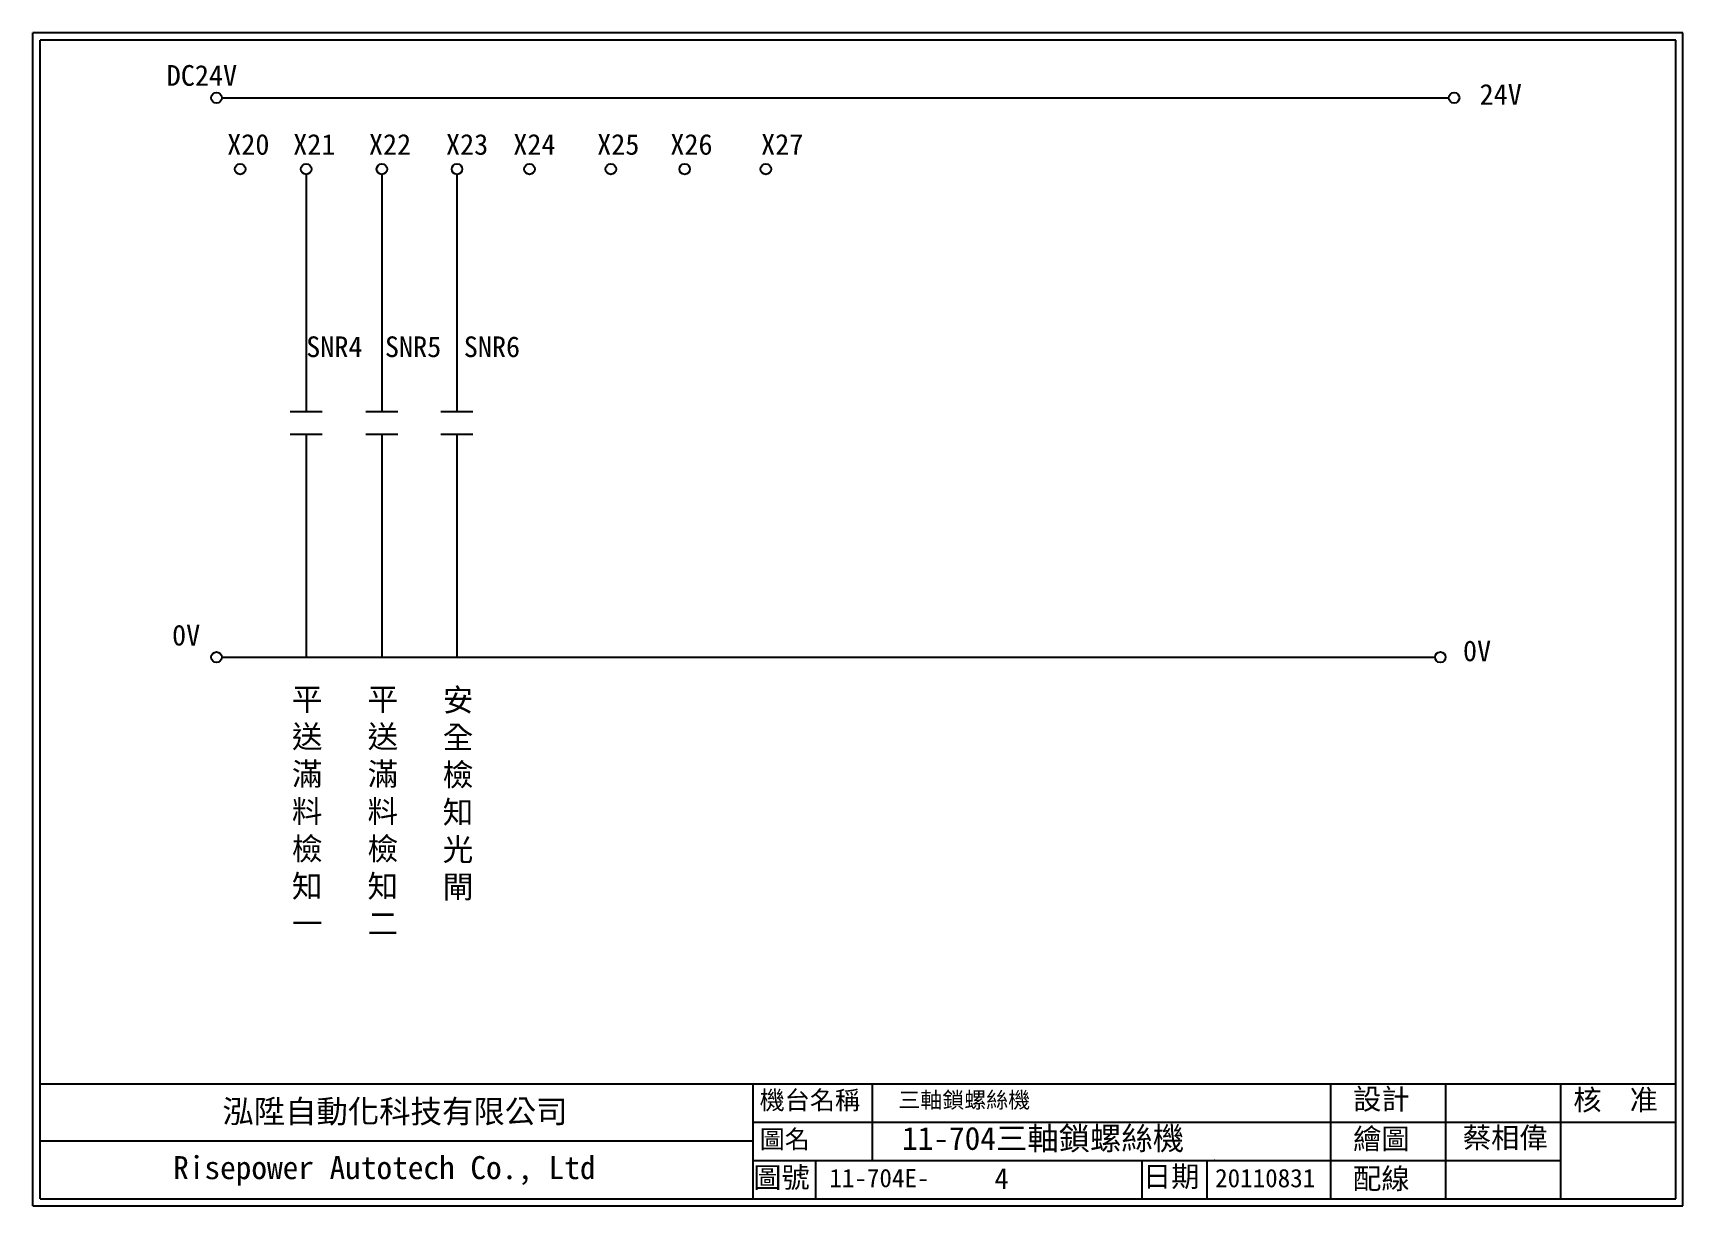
# Model space of a CAD drawing. Extents: x 143 to 1738, y -21 to 428.
# Drawn here: x 1123.6 to 1410.6, y 224 to 428 of the extents above; entities that cross this region are included whole.
import ezdxf

# ---------------------------------------------------------------- set-up
doc = ezdxf.new("R2010")
doc.units = 0
doc.layers.get('0').update_dxf_attribs({"linetype": 'CONTINUOUS'})
for name, color, linetype in [('圖框層', 7, 'CONTINUOUS'), ('文字層', 4, 'CONTINUOUS'), ('標尺寸層', 3, 'CONTINUOUS')]:
    doc.layers.add(name, color=color, linetype=linetype)
doc.styles.add('CNS', font='romanc.shx', dxfattribs={"bigfont": 'chineset.shx'})
doc.styles.add('STSL', font='KAIU.TTF')

msp = doc.modelspace()

# ---------------------------------------------------------------- texts
at = {"insert": (1290.86, 230.62), "char_height": 3.6, "width": 7.3862, "attachment_point": 1, "style": 'CNS'}
msp.add_mtext('{\\fDFKai-SB|b0|i0|c136|p65;\\C4;4}', dxfattribs=at)
at = {"layer": '圖框層', "color": 4, "style": 'STSL'}
for s, p in [('DC24V', (1146.87, 418.84)), ('24V', (1375.23, 415.55)), ('X20', (1157.39, 406.85)), ('X21', (1168.87, 406.85)), ('X22', (1182.04, 406.85)), ('X23', (1195.45, 406.85)), ('X24', (1207.15, 406.85)), ('X25', (1221.74, 406.85)), ('X26', (1234.47, 406.85)), ('X27', (1250.26, 406.85)), ('SNR4', (1171.13, 371.66)), ('SNR5', (1184.83, 371.66)), ('SNR6', (1198.54, 371.66)), ('0V', (1147.8, 321.51)), ('0V', (1372.34, 318.78))]:
    msp.add_text(s, height=3.6, dxfattribs=at).set_placement(p)
at = {"layer": '標尺寸層', "color": 7, "char_height": 3.9, "attachment_point": 1, "style": 'CNS'}
for s, insert, width in [('{\\fDFKai-SB|b0|i0|c136|p65;平送滿料檢知一}', (1168.64, 314.12), 4.1294), ('{\\fDFKai-SB|b0|i0|c136|p65;平送滿料檢知二}', (1181.8, 314.12), 4.1294), ('{\\fDFKai-SB|b0|i0|c136|p65;安全檢知光閘}', (1194.88, 314), 4.2968)]:
    msp.add_mtext(s, dxfattribs=dict(at, insert=insert, width=width))

# ---------------------------------------------------------------- blocks, each defined once
blk = doc.blocks.new('門把組立機圖框')
at = {"layer": '圖框層', "color": 7}
for p, q in [((287, 0), (0, 0)), ((0, -203.97), (0, 0)), ((287, -203.97), (287, 0)), ((285.75, -1.25), (1.25, -1.25)), ((1.25, -202.72), (1.25, -1.25)), ((285.75, -202.72), (285.75, -1.25)), ((1.25, -182.72), (111.73, -182.72)), ((111.73, -182.72), (285.75, -182.72)), ((125.28, -202.72), (125.28, -182.72)), ((225.75, -202.72), (225.75, -182.72)), ((245.75, -202.72), (245.75, -182.72)), ((265.75, -202.72), (265.75, -182.72)), ((125.28, -189.39), (285.75, -189.39)), ((125.28, -196.05), (265.75, -196.05)), ((136.15, -202.72), (136.15, -195.97)), ((1.25, -202.72), (285.75, -202.72)), ((0, -203.97), (287, -203.97))]:
    blk.add_line(p, q, dxfattribs=at)
at = {"layer": '圖框層', "color": 4}
blk.add_point((205.54, -196.05), dxfattribs=at)
at = {"layer": '標尺寸層', "color": 7}
for p, q in [((146.05, -196.05), (146.05, -182.72)), ((125.28, -192.72), (1.25, -192.72)), ((192.94, -202.72), (192.94, -196.05)), ((204.21, -202.72), (204.21, -196.05))]:
    blk.add_line(p, q, dxfattribs=at)
at = {"insert": (151.17, -190.21), "char_height": 4, "width": 64.1299, "attachment_point": 1, "style": 'CNS'}
blk.add_mtext('{\\fDFKai-SB|b0|i0|c136|p65;\\C4;11-704三軸鎖螺絲機}', dxfattribs=at)
at = {"layer": '圖框層', "color": 4, "style": 'STSL'}
for s, height, p in [('設計', 3.6, (229.63, -187.18)), ('核  准', 3.6, (267.92, -187.32)), ('泓陞自動化科技有限公司', 4, (32.94, -189.53)), ('三軸鎖螺絲機', 2.8, (150.53, -186.93)), ('繪圖', 3.6, (229.63, -194.09)), ('Risepower Autotech Co., Ltd', 4, (24.38, -199.3)), ('圖號', 3.6, (125.28, -200.81)), ('11-704E-', 3.2, (138.52, -200.71)), ('日期', 3.6, (193.07, -200.64)), ('配線', 3.6, (229.63, -201))]:
    blk.add_text(s, height=height, dxfattribs=at).set_placement(p)
at = {"layer": '文字層', "color": 4, "style": 'STSL'}
for s, height, p in [('機台名稱', 3.2, (126.4, -187.16)), ('圖名', 3.2, (126.4, -193.96)), ('蔡相偉', 3.6, (248.72, -193.89)), ('20110831', 3.2, (205.62, -200.72))]:
    blk.add_text(s, height=height, dxfattribs=at).set_placement(p)

# ---------------------------------------------------------------- linework, layer by layer
at = {"layer": '標尺寸層', "color": 7}
for p, q in [((1156.45, 416.74), (1369.88, 416.74)), ((1171.13, 403.43), (1171.13, 362.23)), ((1184.3, 403.43), (1184.3, 362.23)), ((1197.34, 403.43), (1197.34, 362.23)), ((1168.35, 362.23), (1173.92, 362.23)), ((1181.52, 362.23), (1187.08, 362.23)), ((1194.56, 362.23), (1200.13, 362.23)), ((1168.35, 358.25), (1173.92, 358.25)), ((1171.13, 358.25), (1171.13, 319.47)), ((1181.52, 358.25), (1187.08, 358.25)), ((1184.3, 358.25), (1184.3, 319.47)), ((1194.56, 358.25), (1200.13, 358.25)), ((1197.34, 358.25), (1197.34, 319.47)), ((1156.66, 319.47), (1367.49, 319.47))]:
    msp.add_line(p, q, dxfattribs=at)
for centre in [(1155.53, 416.74), (1370.8, 416.74), (1159.65, 404.35), (1171.13, 404.35), (1184.3, 404.35), (1184.3, 404.35), (1197.37, 404.35), (1209.97, 404.35), (1224.12, 404.35), (1236.97, 404.35), (1251.08, 404.35), (1155.53, 319.47), (1368.41, 319.47)]:
    msp.add_circle(centre, 0.92, dxfattribs=at)

# ---------------------------------------------------------------- block references
at = {"color": 7}
msp.add_blockref('門把組立機圖框', (1123.61, 428.02), dxfattribs=at)

msp.set_redraw_order([(e.dxf.handle, doc.entitydb.next_handle()) for e in msp.query("TEXT MTEXT ATTDEF DIMENSION ARC_DIMENSION")])  # texts and dimensions are drawn at this point

doc.saveas('drawing.dxf')
